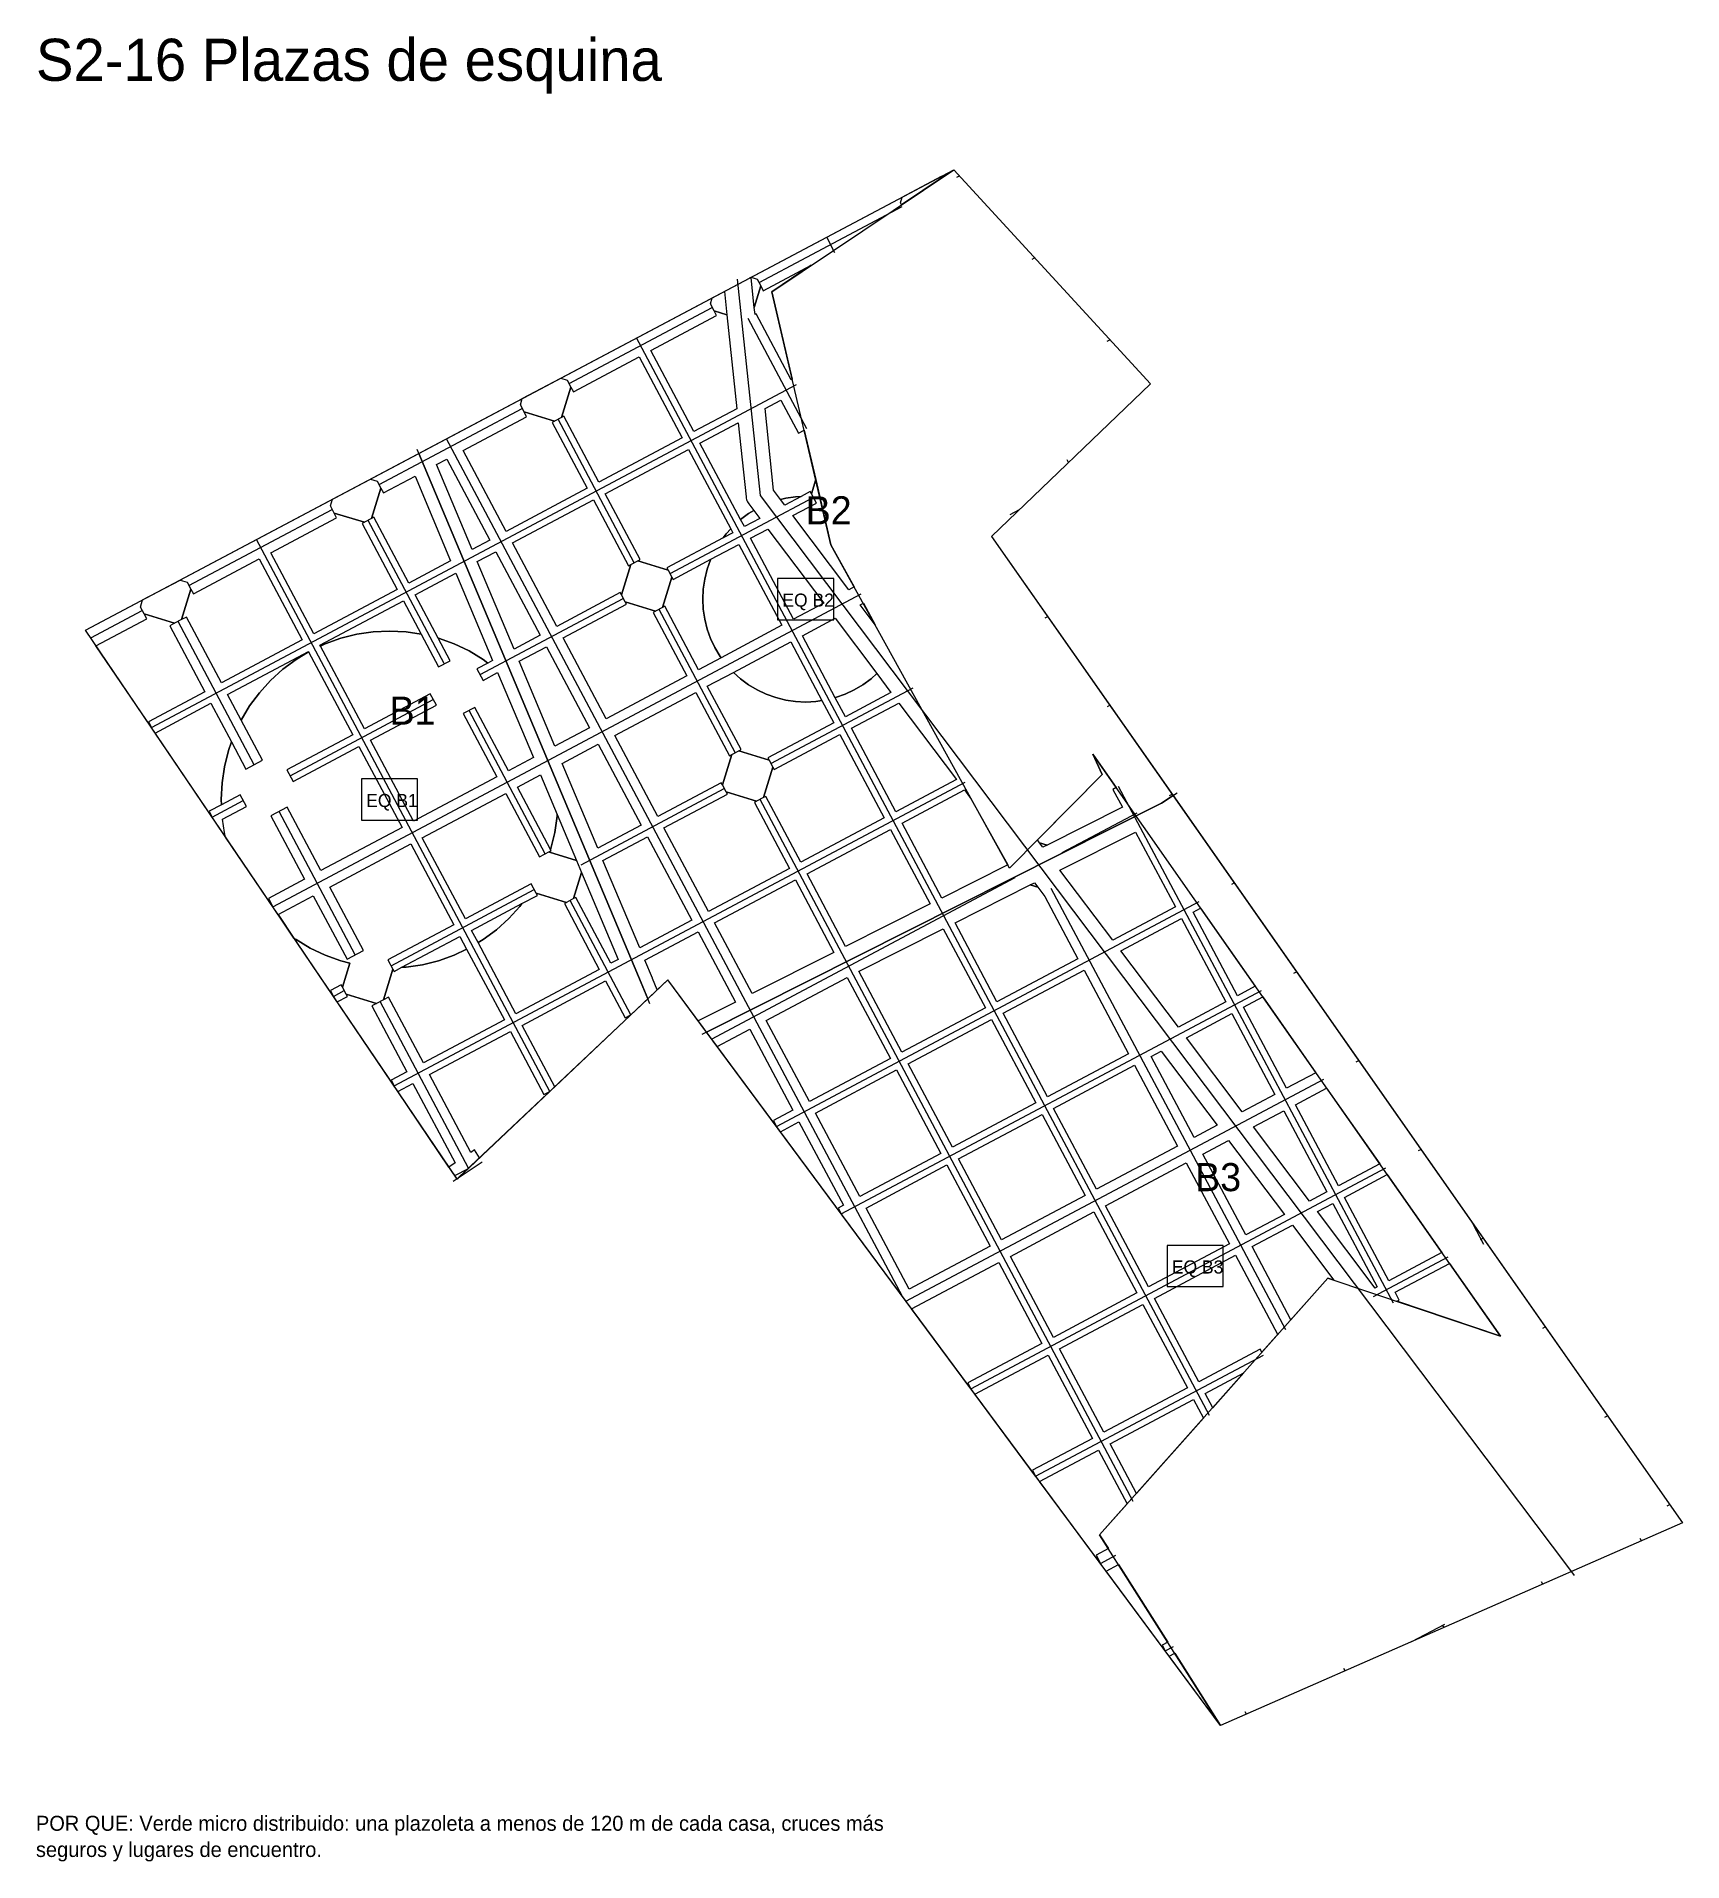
# Model space of a CAD drawing. Header units: metres. Extents: x 3873 to 16340, y -5213 to 3289.
# Drawn here: x 6581 to 8340, y -5213 to -3263 of the extents above; entities that cross this region are included whole.
import ezdxf

# ---------------------------------------------------------------- set-up
doc = ezdxf.new("R2010")
doc.units = ezdxf.units.M
for name, color, linetype in [('EQUIPAMIENTO', 5, 'Continuous'), ('LIMITE-INTERVENCION', 30, 'Continuous'), ('MANZANAS-PROPUESTAS', 33, 'Continuous'), ('SECTORES', 1, 'Continuous'), ('TEXTO', 7, 'Continuous'), ('VERDE-OBLIGATORIO', 3, 'Continuous'), ('VERDE-PROPUESTO', 82, 'Continuous'), ('VIA-BOULEVARD', 30, 'Continuous'), ('VIA-PRIMARIA', 1, 'Continuous'), ('VIA-SECUNDARIA', 8, 'Continuous'), ('VIA-TERCIARIA', 9, 'Continuous')]:
    doc.layers.add(name, color=color, linetype=linetype)

msp = doc.modelspace()

# ---------------------------------------------------------------- texts
at = {"layer": 'EQUIPAMIENTO'}
for s, p in [('EQ B2', (7377.8, -3871.9)), ('EQ B1', (6933, -4086)), ('EQ B3', (7794.1, -4584.5))]:
    msp.add_text(s, height=14, dxfattribs=at).set_placement(p)
at = {"layer": 'SECTORES'}
for s, p in [('B2', (7402.8, -3783.9)), ('B1', (6958, -3998)), ('B3', (7819.1, -4496.5))]:
    msp.add_text(s, height=30, dxfattribs=at).set_placement(p)
at = {"layer": 'TEXTO'}
for s, height, p in [('S2-16 Plazas de esquina', 45, (6580, -3310)), ('POR QUE: Verde micro distribuido: una plazoleta a menos de 120 m de cada casa, cruces más', 16, (6580, -5180)), ('seguros y lugares de encuentro.', 16, (6580, -5208))]:
    msp.add_text(s, height=height, dxfattribs=at).set_placement(p)

# ---------------------------------------------------------------- linework, layer by layer
at = {"layer": 'EQUIPAMIENTO'}
for points in [[(7372.8, -3885.9), (7432.8, -3885.9), (7432.8, -3841.9), (7372.8, -3841.9), (7372.8, -3885.9)], [(6928, -4100), (6988, -4100), (6988, -4056), (6928, -4056), (6928, -4100)], [(7789.1, -4598.5), (7849.1, -4598.5), (7849.1, -4554.5), (7789.1, -4554.5), (7789.1, -4598.5)]]:
    msp.add_lwpolyline(points, close=True, dxfattribs=at)
at = {"layer": 'LIMITE-INTERVENCION'}
msp.add_lwpolyline([(6633, -3897), (7561, -3405), (7771.2, -3633.6), (7601.5, -3796.8), (8340, -4851), (7846.2, -5067.6), (7255.3, -4270.6), (7030.2, -4483.5), (6633, -3897)], close=True, dxfattribs=at)
at = {"layer": 'MANZANAS-PROPUESTAS'}
for points in [[(7357.5, -3534.3), (7408.7, -3507.1), (7366.7, -3535.3), (7388.5, -3628.9), (7387.4, -3629.4), (7350, -3559.1), (7348.7, -3559.8), (7347.8, -3552.1), (7354.8, -3529.2), (7357.5, -3534.3)], [(7329.1, -3660.4), (7283.2, -3684.8), (7237.2, -3598.3), (7307.6, -3560.9), (7304.9, -3555.8), (7318.5, -3560), (7329.1, -3660.4)], [(7154.5, -3642.3), (7224.9, -3604.9), (7270.9, -3691.4), (7181.7, -3738.8), (7144.3, -3668.4), (7141.8, -3669.7), (7151.8, -3637.2), (7154.5, -3642.3)], [(7131.9, -3675), (7169.3, -3745.4), (7082.8, -3791.4), (7036.8, -3704.9), (7104.5, -3668.9), (7101.8, -3663.8), (7134.3, -3673.7), (7131.9, -3675)], [(7407.6, -3749), (7397.9, -3754.1), (7392, -3754.4), (7381.4, -3756), (7376, -3757.3), (7368.5, -3747.3), (7359.3, -3660.3), (7376.3, -3651.2), (7395.2, -3686.6), (7401.3, -3683.4), (7413.6, -3736.1), (7408.9, -3751.4), (7407.6, -3749)], [(7339.1, -3754.6), (7339.3, -3755.9), (7339.6, -3757.2), (7340, -3758.5), (7340.6, -3759.7), (7341.3, -3760.9), (7342, -3762), (7347.3, -3769), (7341.7, -3772.4), (7333.1, -3778.7), (7289.8, -3697.2), (7330.7, -3675.4), (7339.1, -3754.6)], [(7225.7, -3821.6), (7188.3, -3751.2), (7277.4, -3703.8), (7322.6, -3788.7), (7317.8, -3794.1), (7314.5, -3798.4), (7254.5, -3830.4), (7255.8, -3832.8), (7223.2, -3822.9), (7225.7, -3821.6)], [(7008.2, -3720.1), (7019.1, -3714.3), (7065.1, -3800.8), (7046.4, -3810.8), (7008.2, -3720.1)], [(6951.4, -3750.3), (6985.2, -3732.3), (7023.3, -3823), (6978.6, -3846.8), (6941.2, -3776.4), (6938.7, -3777.7), (6948.7, -3745.2), (6951.4, -3750.3)], [(7089.4, -3803.8), (7175.9, -3757.8), (7213.3, -3828.2), (7215.8, -3826.9), (7205.8, -3859.4), (7204.5, -3856.9), (7136.8, -3893), (7089.4, -3803.8)], [(6928.8, -3783), (6966.2, -3853.4), (6877.1, -3900.8), (6831.1, -3814.3), (6901.4, -3776.8), (6898.7, -3771.8), (6931.3, -3781.7), (6928.8, -3783)], [(6748.3, -3858.3), (6818.7, -3820.8), (6864.7, -3907.4), (6778.2, -3953.4), (6740.8, -3883), (6735.7, -3885.7), (6745.6, -3853.2), (6748.3, -3858.3)], [(7051.8, -3823.7), (7071.7, -3813.2), (7119.1, -3902.3), (7091.1, -3917.2), (7051.8, -3823.7)], [(7261, -3842.7), (7301.4, -3821.3), (7301.2, -3821.8), (7297.5, -3831.9), (7294.9, -3842.4), (7293.3, -3853.1), (7292.8, -3863.9), (7293.3, -3874.6), (7294.9, -3885.3), (7297.5, -3895.8), (7301.2, -3905.9), (7305.8, -3915.7), (7311.4, -3925), (7312.4, -3926.4), (7288.3, -3939.3), (7252.2, -3871.5), (7249.8, -3872.8), (7259.7, -3840.3), (7261, -3842.7)], [(6985.2, -3859.2), (7028.8, -3836), (7068.1, -3929.5), (7063.1, -3932.1), (7058, -3928.3), (7042.9, -3919.2), (7026.9, -3911.7), (7010.3, -3905.7), (7009.9, -3905.6), (6985.2, -3859.2)], [(6723.1, -3892.4), (6760.5, -3962.8), (6700.2, -3994.9), (6703.5, -4001), (6644.2, -3913.6), (6698.4, -3884.8), (6695.7, -3879.7), (6728.2, -3889.7), (6723.1, -3892.4)], [(6883.6, -3913.2), (6972.8, -3865.7), (6991.7, -3901.2), (6975.7, -3898.8), (6958, -3898), (6940.4, -3898.8), (6922.9, -3901.4), (6905.8, -3905.7), (6889.1, -3911.7), (6884.1, -3914.1), (6883.6, -3913.2)], [(7239.9, -3878.1), (7275.9, -3945.8), (7189.4, -3991.8), (7143.4, -3905.3), (7211.1, -3869.3), (7209.8, -3866.9), (7242.3, -3876.8), (7239.9, -3878.1)], [(6784.7, -3965.7), (6871.3, -3919.7), (6871.5, -3920.2), (6858, -3928.3), (6843.8, -3938.8), (6830.7, -3950.7), (6818.9, -3963.8), (6808.4, -3978), (6799.3, -3993.1), (6784.7, -3965.7)], [(7125.7, -3914.7), (7171.7, -4001.2), (7134.7, -4020.9), (7096.6, -3930.2), (7125.7, -3914.7)], [(7333.7, -4024.7), (7297.6, -3956.9), (7325.5, -3942.1), (7333, -3948.9), (7341.7, -3955.3), (7351, -3960.9), (7360.7, -3965.5), (7370.9, -3969.1), (7381.4, -3971.7), (7392, -3973.3), (7402.8, -3973.9), (7413.6, -3973.3), (7420.2, -3972.3), (7432.8, -3996), (7362.4, -4033.5), (7363.7, -4035.9), (7331.2, -4026), (7333.7, -4024.7)], [(7493.9, -3963.5), (7445.2, -3989.5), (7434.4, -3969.2), (7434.7, -3969.1), (7444.9, -3965.5), (7454.7, -3960.9), (7463.9, -3955.3), (7472.6, -3948.9), (7478.7, -3943.3), (7493.9, -3963.5)], [(6765, -4090.6), (6768.3, -4096.8), (6707.4, -4006.9), (6767.1, -3975.1), (6789.1, -4016.5), (6785.8, -4025.7), (6781.5, -4042.9), (6778.9, -4060.3), (6778, -4078), (6778.3, -4083.6), (6765, -4090.6)], [(7285.3, -3963.5), (7321.3, -4031.2), (7323.7, -4029.9), (7313.8, -4062.4), (7312.5, -4060), (7244.8, -4096), (7198.8, -4009.5), (7285.3, -3963.5)], [(7502.5, -3974.9), (7564, -4056.5), (7499.2, -4091), (7451.8, -4001.8), (7502.5, -3974.9)], [(7369, -4045.8), (7439.4, -4008.4), (7486.8, -4097.6), (7397.6, -4145), (7360.2, -4074.6), (7357.8, -4075.9), (7367.7, -4043.4), (7369, -4045.8)], [(7181.1, -4018.9), (7227.1, -4105.4), (7180.6, -4130.1), (7142.5, -4039.4), (7181.1, -4018.9)], [(7731.2, -4067.2), (7741.3, -4086.2), (7660.8, -4126.7), (7652.7, -4124.2), (7650.4, -4121.2), (7719.7, -4051.3), (7709.6, -4029.5), (7734.7, -4065.3), (7731.2, -4067.2)], [(7347.9, -4081.2), (7385.3, -4151.6), (7298.8, -4197.6), (7251.3, -4108.4), (7319.1, -4072.4), (7317.8, -4069.9), (7350.3, -4079.9), (7347.9, -4081.2)], [(7579.8, -4077.5), (7618.7, -4147.9), (7548.3, -4183.3), (7505.8, -4103.4), (7572.6, -4067.8), (7579.8, -4077.5)], [(7130.6, -4132.6), (7129.9, -4131.3), (7130.3, -4130.2), (7134.6, -4113.1), (7137.2, -4095.6), (7137.2, -4094), (7157.8, -4143), (7128.9, -4134.2), (7129.1, -4133.4), (7130.6, -4132.6)], [(7535.8, -4189.6), (7445.5, -4235), (7404.2, -4157.4), (7493.4, -4109.9), (7535.8, -4189.6)], [(7797.9, -4192.7), (7731.1, -4228.2), (7674.6, -4153.3), (7755.4, -4112.7), (7797.9, -4192.7)], [(7281.1, -4207), (7225.4, -4236.6), (7186.1, -4143.1), (7233.7, -4117.8), (7281.1, -4207)], [(7154.7, -4183.9), (7163.3, -4155.9), (7202.3, -4248.8), (7194.6, -4253), (7157.1, -4182.6), (7154.7, -4183.9)], [(7305.3, -4209.9), (7391.9, -4163.9), (7433, -4241.3), (7345.4, -4285.4), (7305.3, -4209.9)], [(7658.3, -4181.6), (7693.7, -4248.1), (7607.2, -4294.1), (7562.4, -4209.8), (7642.8, -4169.3), (7651, -4171.8), (7658.3, -4181.6)], [(7144.8, -4189.2), (7182.2, -4259.5), (7093, -4307), (7052.6, -4230.9), (7058, -4227.6), (7072.2, -4217.1), (7085.3, -4205.3), (7097.2, -4192.2), (7099.4, -4189.2), (7116, -4180.4), (7114.7, -4177.9), (7147.2, -4187.9), (7144.8, -4189.2)], [(6906.3, -4276), (6894.7, -4282.1), (6898, -4288.3), (6838.8, -4200.9), (6855.8, -4226), (6858, -4227.6), (6873.2, -4236.7), (6889.1, -4244.3), (6905.8, -4250.2), (6915.5, -4252.7), (6907.6, -4278.4), (6906.3, -4276)], [(7851.9, -4294.2), (7801.1, -4321.2), (7739.6, -4239.5), (7804.4, -4205), (7851.9, -4294.2)], [(7864.2, -4287.6), (7816.8, -4198.5), (7824.9, -4194.2), (7883.3, -4277.5), (7864.2, -4287.6)], [(7244, -4281.3), (7239, -4269.1), (7239, -4269), (7230.8, -4249.5), (7287.7, -4219.3), (7327.6, -4294.4), (7287.8, -4314.4), (7255.3, -4270.6), (7244, -4281.3)], [(7594.8, -4300.7), (7505.6, -4348.1), (7459.6, -4261.5), (7459.9, -4261.4), (7549.9, -4216.1), (7594.8, -4300.7)], [(6962.9, -4261.8), (6971.2, -4257.3), (6975.7, -4257.1), (6993.1, -4254.5), (7010.3, -4250.2), (7026.9, -4244.3), (7040.4, -4237.9), (7080.7, -4313.5), (6994.1, -4359.5), (6956.7, -4289.2), (6951.6, -4291.9), (6961.6, -4259.3), (6962.9, -4261.8)], [(7360.7, -4314.1), (7447.2, -4268.1), (7493.3, -4354.6), (7406.7, -4400.6), (7360.7, -4314.1)], [(7747.7, -4349.6), (7661.1, -4395.6), (7613.7, -4306.4), (7700.3, -4260.4), (7747.7, -4349.6)], [(6912.9, -4288.3), (6911.6, -4285.9), (6944.1, -4295.8), (6939.1, -4298.5), (6976.5, -4368.9), (6959.6, -4377.9), (6962.9, -4384.1), (6902, -4294.2), (6912.9, -4288.3)], [(7099.6, -4319.3), (7188.8, -4271.9), (7209.7, -4311.2), (7215.8, -4307.9), (7134.5, -4384.9), (7099.6, -4319.3)], [(7916.8, -4386.5), (7870.8, -4300), (7891.4, -4289), (7948, -4369.9), (7916.8, -4386.5)], [(7904.4, -4393.1), (7869.4, -4411.7), (7809.7, -4332.5), (7858.4, -4306.6), (7904.4, -4393.1)], [(7048.7, -4452.5), (7044.9, -4455.1), (7000.7, -4371.9), (7087.2, -4325.9), (7123, -4393.2), (7129.2, -4389.9), (7054.2, -4460.8), (7048.7, -4452.5)], [(7343.1, -4323.5), (7389.1, -4410), (7368.2, -4421.1), (7371.5, -4427.3), (7308.2, -4342), (7343.1, -4323.5)], [(7559.6, -4449.6), (7512.2, -4360.4), (7601.4, -4313), (7648.8, -4402.2), (7559.6, -4449.6)], [(7842.6, -4426), (7817.9, -4439.1), (7771.9, -4352.6), (7782.9, -4346.8), (7842.6, -4426)], [(7413.3, -4413), (7499.8, -4367), (7547.2, -4456.2), (7460.7, -4502.2), (7413.3, -4413)], [(7800.3, -4448.5), (7713.7, -4494.5), (7667.7, -4408), (7754.2, -4362), (7800.3, -4448.5)], [(6983, -4381.3), (7028.2, -4466.2), (7021.5, -4470.7), (6966.8, -4389.9), (6983, -4381.3)], [(7972.2, -4490.7), (7926.2, -4404.2), (7959.6, -4386.4), (8016.3, -4467.3), (7972.2, -4490.7)], [(7395.6, -4422.4), (7443.1, -4511.6), (7437.5, -4514.6), (7440.7, -4520.7), (7375.7, -4433), (7395.6, -4422.4)], [(7612.2, -4548.5), (7566.2, -4462), (7655.4, -4414.6), (7701.4, -4501.1), (7612.2, -4548.5)], [(7959.8, -4497.3), (7941.3, -4507.1), (7881.6, -4427.9), (7913.8, -4410.8), (7959.8, -4497.3)], [(7914.5, -4521.4), (7873.3, -4543.3), (7827.3, -4456.8), (7854.8, -4442.2), (7914.5, -4521.4)], [(7467.3, -4514.5), (7553.8, -4468.5), (7599.8, -4555.1), (7513.3, -4601.1), (7467.3, -4514.5)], [(7855.7, -4552.7), (7769.1, -4598.7), (7723.1, -4512.2), (7809.6, -4466.2), (7855.7, -4552.7)], [(8026.2, -4592.3), (7978.8, -4503.1), (8024.4, -4478.8), (8082.7, -4562.2), (8026.2, -4592.3)], [(7756.8, -4605.3), (7667.6, -4652.7), (7621.6, -4566.2), (7710.8, -4518.7), (7756.8, -4605.3)], [(7949.9, -4518.4), (7966.4, -4509.7), (8013.8, -4598.8), (8011.4, -4600.1), (7949.9, -4518.4)], [(7879.9, -4555.7), (7923.1, -4532.7), (7967.4, -4591.6), (7961, -4589.4), (7921.5, -4633.9), (7879.9, -4555.7)], [(7609.2, -4572.7), (7655.2, -4659.3), (7576, -4701.4), (7579.3, -4707.6), (7516, -4622.3), (7609.2, -4572.7)], [(7888.7, -4665.4), (7823.1, -4700.2), (7775.7, -4611.1), (7862.2, -4565), (7907.1, -4649.3), (7908.3, -4648.7), (7890.5, -4668.7), (7888.7, -4665.4)], [(8037.1, -4612.8), (8032.8, -4604.6), (8090.8, -4573.7), (8145.3, -4651.5), (8034.6, -4614.2), (8037.1, -4612.8)], [(7763.3, -4617.6), (7810.8, -4706.8), (7721.6, -4754.2), (7674.2, -4665), (7763.3, -4617.6)], [(7661.8, -4671.6), (7709.2, -4760.8), (7645.2, -4794.8), (7648.5, -4801), (7583.5, -4713.3), (7661.8, -4671.6)], [(7829.7, -4712.6), (7871, -4690.6), (7837.8, -4727.9), (7829.7, -4712.6)], [(7728.1, -4766.6), (7817.3, -4719.2), (7827.9, -4739.1), (7756.3, -4819.6), (7728.1, -4766.6)], [(7713.1, -4885.6), (7717.8, -4894.4), (7652.7, -4806.7), (7715.8, -4773.2), (7746.4, -4830.7), (7717, -4863.8), (7726.3, -4878.5), (7713.1, -4885.6)], [(7783.8, -4981.6), (7787.1, -4987.8), (7723.8, -4902.5), (7737.1, -4895.5), (7789.7, -4978.5), (7783.8, -4981.6)], [(7791.3, -4993.5), (7797.2, -4990.3), (7846.2, -5067.6), (7791.3, -4993.5)]]:
    msp.add_lwpolyline(points, close=True, dxfattribs=at)
at = {"layer": 'SECTORES'}
for points in [[(6989.1, -3708.2), (7561, -3405), (7771.2, -3633.6), (7601.5, -3796.8), (7795.5, -4073.7), (7783, -4082), (7296.9, -4326.6), (7255.3, -4270.6), (7233.9, -4290.8), (7227, -4274), (6992, -3715), (6989.1, -3708.2)], [(7030.2, -4483.5), (7030, -4483.1), (6633, -3897), (6989.1, -3708.2), (6992, -3715), (7227, -4274), (7233.9, -4290.8), (7032.1, -4481.7), (7030.2, -4483.5)], [(7795.5, -4073.7), (8340, -4851), (7846.2, -5067.6), (7296.9, -4326.6), (7783, -4082), (7795.5, -4073.7)]]:
    msp.add_lwpolyline(points, close=True, dxfattribs=at)
at = {"layer": 'VERDE-OBLIGATORIO'}
msp.add_lwpolyline([(8145.3, -4651.5), (7709.6, -4029.5), (7719.7, -4051.3), (7620.6, -4151.3), (7429.8, -3805.7), (7366.7, -3535.3), (7561, -3405), (7771.2, -3633.6), (7601.5, -3796.8), (8340, -4851), (7846.2, -5067.6), (7717, -4863.8), (7961, -4589.4), (8145.3, -4651.5)], close=True, dxfattribs=at)
at = {"layer": 'VERDE-PROPUESTO'}
for points in [[(7504, -3440.3), (7505.9, -3434.2), (7547.9, -3411.9), (7549.8, -3412.5), (7505.1, -3442.5), (7504, -3440.3)], [(7350.9, -3521.8), (7354.8, -3529.2), (7347.8, -3552.1), (7344.5, -3520.5), (7342.9, -3520.6), (7344.5, -3519.8), (7350.9, -3521.8)], [(7318.5, -3560), (7304.9, -3555.8), (7300.9, -3548.3), (7302.9, -3541.8), (7315.9, -3535), (7318.5, -3560)], [(7147.8, -3629.7), (7151.8, -3637.2), (7141.8, -3669.7), (7134.3, -3673.7), (7101.8, -3663.8), (7097.8, -3656.3), (7099.9, -3649.4), (7141, -3627.7), (7147.8, -3629.7)], [(6944.7, -3737.7), (6948.7, -3745.2), (6938.7, -3777.7), (6931.3, -3781.7), (6898.7, -3771.8), (6894.8, -3764.3), (6897, -3757.1), (6937.6, -3735.5), (6944.7, -3737.7)], [(7448.8, -3853.9), (7389.1, -3774.6), (7414.2, -3761.3), (7408.9, -3751.4), (7413.6, -3736.1), (7429.8, -3805.7), (7454.7, -3850.8), (7448.8, -3853.9)], [(7392, -3754.4), (7397.9, -3754.1), (7380.6, -3763.3), (7376, -3757.3), (7381.4, -3756), (7392, -3754.4)], [(7347.3, -3769), (7353.8, -3777.6), (7337.2, -3786.4), (7333.1, -3778.7), (7341.7, -3772.4), (7347.3, -3769)], [(7322.6, -3788.7), (7324.9, -3793), (7314.5, -3798.4), (7317.8, -3794.1), (7322.6, -3788.7)], [(7362.3, -3788.9), (7422, -3868.1), (7389.8, -3885.3), (7343.8, -3798.7), (7362.3, -3788.9)], [(7305.8, -3915.7), (7301.2, -3905.9), (7297.5, -3895.8), (7294.9, -3885.3), (7293.3, -3874.6), (7292.8, -3863.9), (7293.3, -3853.1), (7294.9, -3842.4), (7297.5, -3831.9), (7301.2, -3821.8), (7301.4, -3821.3), (7331.4, -3805.3), (7377.4, -3891.8), (7312.4, -3926.4), (7311.4, -3925), (7305.8, -3915.7)], [(7223.2, -3822.9), (7255.8, -3832.8), (7259.7, -3840.3), (7249.8, -3872.8), (7242.3, -3876.8), (7209.8, -3866.9), (7205.8, -3859.4), (7215.8, -3826.9), (7223.2, -3822.9)], [(6734.1, -3843.4), (6741.6, -3845.7), (6745.6, -3853.2), (6735.7, -3885.7), (6728.2, -3889.7), (6695.7, -3879.7), (6691.7, -3872.3), (6694, -3864.7), (6734.1, -3843.4)], [(7461, -3870), (7464.4, -3868.3), (7477.1, -3891.3), (7461, -3870)], [(6905.8, -3905.7), (6922.9, -3901.4), (6940.4, -3898.8), (6958, -3898), (6975.7, -3898.8), (6991.7, -3901.2), (7010.2, -3936.1), (7022.6, -3929.6), (7009.9, -3905.6), (7010.3, -3905.7), (7026.9, -3911.7), (7042.9, -3919.2), (7058, -3928.3), (7063.1, -3932.1), (7051.4, -3938.4), (7058, -3950.7), (7073.5, -3942.4), (7111.7, -4033.2), (7085.2, -4047.2), (7049.2, -3979.5), (7036.8, -3986.1), (7072.8, -4053.8), (6983.6, -4101.2), (6937.6, -4014.7), (7008, -3977.3), (7001.4, -3964.9), (6931.1, -4002.3), (6884.1, -3914.1), (6889.1, -3911.7), (6905.8, -3905.7)], [(7463.9, -3955.3), (7454.7, -3960.9), (7444.9, -3965.5), (7434.7, -3969.1), (7434.4, -3969.2), (7399.2, -3902.9), (7434.2, -3884.3), (7478.7, -3943.3), (7472.6, -3948.9), (7463.9, -3955.3)], [(7402.8, -3973.9), (7392, -3973.3), (7381.4, -3971.7), (7370.9, -3969.1), (7360.7, -3965.5), (7351, -3960.9), (7341.7, -3955.3), (7333, -3948.9), (7325.5, -3942.1), (7386.8, -3909.5), (7420.2, -3972.3), (7413.6, -3973.3), (7402.8, -3973.9)], [(6781.5, -4113.1), (6779.4, -4098.9), (6804.9, -4085.3), (6798.4, -4072.9), (6778.3, -4083.6), (6778, -4078), (6778.9, -4060.3), (6781.5, -4042.9), (6785.8, -4025.7), (6789.1, -4016.5), (6804.5, -4045.5), (6822.2, -4036.1), (6799.3, -3993.1), (6808.4, -3978), (6818.9, -3963.8), (6830.7, -3950.7), (6843.8, -3938.8), (6858, -3928.3), (6871.5, -3920.2), (6918.7, -4008.9), (6848.3, -4046.3), (6854.9, -4058.7), (6925.3, -4021.3), (6971.3, -4107.8), (6884.7, -4153.8), (6848.7, -4086.1), (6831.1, -4095.5), (6867.1, -4163.2), (6828.5, -4183.7), (6833.2, -4192.6), (6782.7, -4118.1), (6781.5, -4113.1)], [(7331.2, -4026), (7363.7, -4035.9), (7367.7, -4043.4), (7357.8, -4075.9), (7350.3, -4079.9), (7317.8, -4069.9), (7313.8, -4062.4), (7323.7, -4029.9), (7331.2, -4026)], [(7134.6, -4113.1), (7130.3, -4130.2), (7129.9, -4131.3), (7094.6, -4064.9), (7119.4, -4051.7), (7137.2, -4094), (7137.2, -4095.6), (7134.6, -4113.1)], [(7157.8, -4143), (7163.3, -4155.9), (7154.7, -4183.9), (7147.2, -4187.9), (7114.7, -4177.9), (7109.4, -4168), (7039, -4205.4), (6993, -4118.9), (7082.2, -4071.5), (7118.2, -4139.2), (7129.1, -4133.4), (7128.9, -4134.2), (7157.8, -4143)], [(6855.8, -4226), (6838.8, -4200.9), (6876.5, -4180.9), (6912.5, -4248.6), (6930.2, -4239.2), (6894.1, -4171.5), (6980.7, -4125.5), (7026.7, -4212), (6956.3, -4249.4), (6961.6, -4259.3), (6951.6, -4291.9), (6944.1, -4295.8), (6911.6, -4285.9), (6907.6, -4278.4), (6915.5, -4252.7), (6905.8, -4250.2), (6889.1, -4244.3), (6873.2, -4236.7), (6858, -4227.6), (6855.8, -4226)], [(7656.3, -4129), (7652.7, -4124.2), (7660.8, -4126.7), (7656.3, -4129)], [(7647.4, -4167), (7651, -4171.8), (7642.8, -4169.3), (7647.4, -4167)], [(7085.3, -4205.3), (7072.2, -4217.1), (7058, -4227.6), (7052.6, -4230.9), (7045.6, -4217.8), (7099.4, -4189.2), (7097.2, -4192.2), (7085.3, -4205.3)], [(7010.3, -4250.2), (6993.1, -4254.5), (6975.7, -4257.1), (6971.2, -4257.3), (7033.2, -4224.4), (7040.4, -4237.9), (7026.9, -4244.3), (7010.3, -4250.2)]]:
    msp.add_lwpolyline(points, close=True, dxfattribs=at)
at = {"layer": 'VIA-BOULEVARD'}
msp.add_lwpolyline([(6987.1, -3703.6), (6992, -3715), (7227, -4274), (7235.9, -4295.8)], dxfattribs=at)
at = {"layer": 'VIA-PRIMARIA'}
for points in [[(7329.6, -3522), (7354, -3753), (8218, -4899), (8224.1, -4907.3)], [(7292.3, -4328.9), (7783, -4082), (7799.7, -4071)], [(7025.8, -4485.9), (7057.1, -4465)]]:
    msp.add_lwpolyline(points, dxfattribs=at)
at = {"layer": 'VIA-SECUNDARIA'}
for points in [[(7564.3, -3413.1), (7567.1, -3411.6)], [(7352.9, -3525.5), (7506, -3444.1)], [(7149.8, -3633.5), (7302.9, -3552.1)], [(7404, -3682), (7341.2, -3563.8)], [(6946.7, -3741.5), (7099.8, -3660)], [(7506.2, -4609), (7018.8, -3692.4)], [(6743.6, -3849.4), (6896.7, -3768)], [(7621.5, -3773.4), (7631.2, -3768.2)], [(6833.2, -4192.6), (7462.2, -3858.1)], [(6638.6, -3905.3), (6693.7, -3876)], [(6813.3, -4040.8), (6731.9, -3887.7)], [(7791.8, -4073.6), (7794.4, -4072.2)], [(6921.3, -4243.9), (6839.9, -4090.8)], [(7676.8, -4134.7), (7757.1, -4092.1)], [(7302.2, -4333.9), (7626.8, -4161.3)], [(7915.9, -4644.7), (7665.1, -4173)], [(7042.5, -4471.8), (6947.9, -4293.8)], [(7991.2, -4358.3), (7993.9, -4356.9)], [(7510, -4614.2), (7956.5, -4376.8)], [(7027.7, -4479.8), (7042.2, -4472.2)], [(8190.6, -4643), (8193.3, -4641.6)], [(7717.8, -4894.4), (7734.4, -4885.6)], [(8085.1, -4962.8), (8083.6, -4960.2)]]:
    msp.add_lwpolyline(points, dxfattribs=at)
at = {"layer": 'VIA-TERCIARIA'}
for points in [[(7434.1, -3493.7), (7425.3, -3477)], [(7644.8, -3500.5), (7647.5, -3499.1)], [(7834.4, -4736.3), (7222, -3584.7)], [(7725.2, -3588), (7727.9, -3586.6)], [(6703.5, -4001), (7392.9, -3634.4)], [(7219.5, -3824.9), (7138.1, -3671.7)], [(7683.6, -3717.9), (7682.1, -3715.1)], [(7257.8, -3836.6), (7410.9, -3755.1)], [(7016.4, -3932.8), (6935, -3779.7)], [(7129.2, -4389.9), (6815.6, -3800.2)], [(7054.7, -3944.5), (7207.8, -3863.1)], [(7327.5, -4027.9), (7246.1, -3874.8)], [(7658.8, -3883.8), (7661.5, -3882.4)], [(7365.7, -4039.6), (7517.8, -3958.8)], [(6851.6, -4052.5), (7004.7, -3971.1)], [(7725.3, -3978.7), (7727.9, -3977.3)], [(7124.4, -4135.9), (7043, -3982.8)], [(6962.9, -4384.1), (7573.3, -4059.5)], [(7162.7, -4147.6), (7315.8, -4066.2)], [(8031, -4616.1), (7737.3, -4063.9)], [(6768.3, -4096.8), (6801.6, -4079.1)], [(7752.9, -4828), (7354, -4077.9)], [(7858.2, -4168.5), (7860.9, -4167.1)], [(6959.6, -4255.6), (7112.7, -4174.2)], [(7215.8, -4307.9), (7151, -4185.9)], [(7371.5, -4427.3), (7823.5, -4187)], [(7924.7, -4263.4), (7927.4, -4262)], [(6898, -4288.3), (6909.6, -4282.2)], [(7440.7, -4520.7), (7890, -4281.9)], [(8057.7, -4453.2), (8060.3, -4451.8)], [(7579.3, -4707.6), (8023, -4471.6)], [(8127.8, -4553.4), (8116.3, -4531.7)], [(8124.1, -4548.1), (8126.8, -4546.7)], [(8009.7, -4609), (8089.5, -4566.5)], [(7648.5, -4801), (7892, -4671.6)], [(8257.1, -4737.9), (8259.8, -4736.5)], [(8323.6, -4832.8), (8326.3, -4831.4)], [(8296.3, -4870.2), (8294.9, -4867.5)], [(8190.7, -4916.5), (8189.3, -4913.8)], [(8050.6, -4977.9), (8085.8, -4959.2)], [(7787.1, -4987.8), (7796.1, -4983)], [(7979.4, -5009.2), (7978, -5006.5)], [(7873.8, -5055.5), (7872.4, -5052.8)]]:
    msp.add_lwpolyline(points, dxfattribs=at)

msp.set_redraw_order([(e.dxf.handle, doc.entitydb.next_handle()) for e in msp.query("TEXT MTEXT ATTDEF DIMENSION ARC_DIMENSION")])  # texts and dimensions are drawn at this point

doc.saveas('drawing.dxf')
